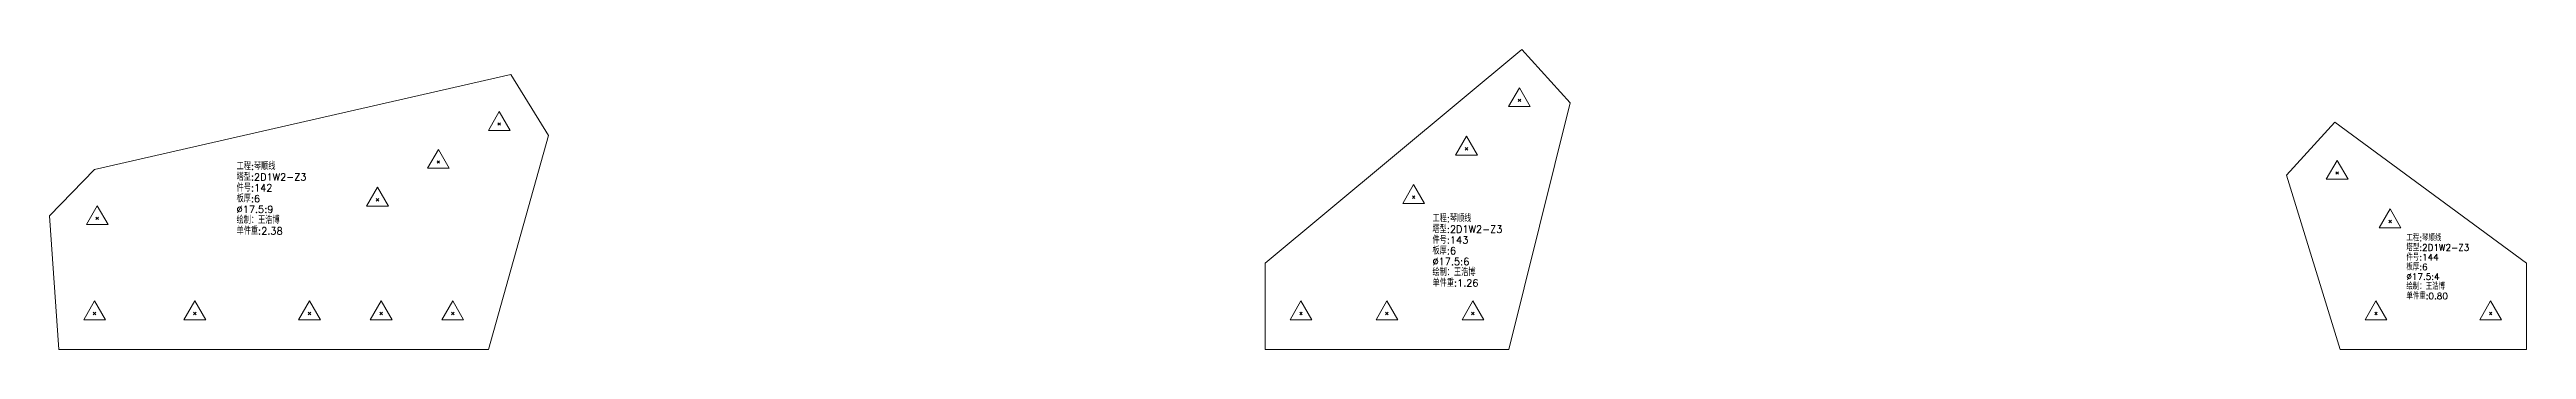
# Model space of a CAD drawing. Extents: x -580 to 8755, y 0 to 14723.
# Drawn here: x 3659 to 5387, y 13763 to 13971 of the extents above; entities that cross this region are included whole.
import ezdxf
from ezdxf.enums import TextEntityAlignment as Align

# ---------------------------------------------------------------- set-up
doc = ezdxf.new("R2010")
doc.units = 0
doc.header["$MEASUREMENT"] = 0
doc.layers.add('1', color=7, linetype='CONTINUOUS', lineweight=25)
doc.styles.get("Standard").update_dxf_attribs({"font": 'simplex.shx', "width": 0.7, "height": 3, "bigfont": 'gbhzfs.shx'})

msp = doc.modelspace()

# ---------------------------------------------------------------- texts
at = {"layer": '1', "color": 7, "linetype": 'Continuous', "lineweight": 18}
for s, height, p in [('塔型:2D1W2-Z3', 5, (3789.10493, 13878.45414)), ('工程:琴顺线', 5, (3789.10493, 13885.95414)), ('件号:142', 5, (3789.10493, 13870.95414)), ('板厚:6', 5, (3789.10493, 13863.45414)), ('%%c17.5:9', 5, (3789.10493, 13855.95414)), ('绘制：王浩博', 5, (3789.10493, 13848.45414)), ('单件重:2.38', 5, (3789.10493, 13840.95414)), ('塔型:2D1W2-Z3', 5, (4623.61187, 13842.14819)), ('工程:琴顺线', 5, (4623.61187, 13849.64819)), ('件号:143', 5, (4623.61187, 13834.64819)), ('板厚:6', 5, (4623.61187, 13827.14819)), ('件号:144', 4.5, (5303.21421, 13823.03157)), ('塔型:2D1W2-Z3', 4.5, (5303.21421, 13829.78157)), ('工程:琴顺线', 4.5, (5303.21421, 13836.53157)), ('绘制：王浩博', 5, (4623.61187, 13812.14819)), ('单件重:1.26', 5, (4623.61187, 13804.64819)), ('%%c17.5:6', 5, (4623.61187, 13819.64819)), ('板厚:6', 4.5, (5303.21421, 13816.28157)), ('%%c17.5:4', 4.5, (5303.21421, 13809.53157)), ('绘制：王浩博', 4.5, (5303.21421, 13802.78157)), ('单件重:0.80', 4.5, (5303.21421, 13796.03157))]:
    msp.add_text(s, height=height, dxfattribs=at).set_placement(p, align=Align.BOTTOM_LEFT)

# ---------------------------------------------------------------- linework, layer by layer
at = {"layer": '1', "color": 7, "linetype": 'Continuous', "lineweight": 18}
for p, q in [((4685.88725, 13971.16127), (4506.8146, 13822.50353)), ((4719.60063, 13934.23691), (4685.88725, 13971.16127)), ((3980.44571, 13953.77316), (3689.94586, 13887.62341)), ((4006.8146, 13911.29161), (3980.44571, 13953.77316)), ((4676.8146, 13762.50353), (4719.60063, 13934.23691)), ((5253.31401, 13920.5912), (5219.60063, 13883.66684)), ((5387.00013, 13822.50353), (5253.31401, 13920.5912)), ((3964.98164, 13762.50353), (4006.8146, 13911.29161)), ((3689.94586, 13887.62341), (3658.58674, 13855.3495)), ((5219.60063, 13883.66684), (5257.00013, 13762.50353)), ((3658.58674, 13855.3495), (3664.98164, 13762.50353)), ((4506.8146, 13822.50353), (4506.8146, 13762.50353)), ((5387.00013, 13762.50353), (5387.00013, 13822.50353)), ((3664.98164, 13762.50353), (3964.98164, 13762.50353)), ((4506.8146, 13762.50353), (4676.8146, 13762.50353)), ((5257.00013, 13762.50353), (5387.00013, 13762.50353))]:
    msp.add_line(p, q, dxfattribs=at)
at = {"layer": '1', "color": 7, "linetype": 'Continuous', "lineweight": 13}
for p, q in [((4684.28176, 13944.5924), (4676.70426, 13931.4674)), ((4676.70426, 13931.4674), (4691.85926, 13931.4674)), ((4683.40676, 13934.9674), (4685.15676, 13936.7174)), ((4685.15676, 13934.9674), (4683.40676, 13936.7174)), ((4691.85926, 13931.4674), (4684.28176, 13944.5924)), ((3972.38938, 13928.09795), (3964.81188, 13914.97295)), ((3964.81188, 13914.97295), (3979.96688, 13914.97295)), ((3971.51438, 13918.47295), (3973.26438, 13920.22295)), ((3973.26438, 13918.47295), (3971.51438, 13920.22295)), ((3979.96688, 13914.97295), (3972.38938, 13928.09795)), ((3929.90785, 13901.72907), (3922.33035, 13888.60407)), ((3937.48535, 13888.60407), (3929.90785, 13901.72907)), ((4647.35741, 13910.87902), (4639.77991, 13897.75402)), ((4639.77991, 13897.75402), (4654.93491, 13897.75402)), ((4646.48241, 13901.25402), (4648.23241, 13903.00402)), ((4648.23241, 13901.25402), (4646.48241, 13903.00402)), ((4654.93491, 13897.75402), (4647.35741, 13910.87902)), ((3922.33035, 13888.60407), (3937.48535, 13888.60407)), ((3929.03285, 13892.10407), (3930.78285, 13893.85407)), ((3930.78285, 13892.10407), (3929.03285, 13893.85407)), ((5254.9195, 13894.02233), (5247.342, 13880.89733)), ((5247.342, 13880.89733), (5262.497, 13880.89733)), ((5254.0445, 13884.39733), (5255.7945, 13886.14733)), ((5255.7945, 13884.39733), (5254.0445, 13886.14733)), ((5262.497, 13880.89733), (5254.9195, 13894.02233)), ((3691.84782, 13862.45612), (3684.27032, 13849.33112)), ((3699.42532, 13849.33112), (3691.84782, 13862.45612)), ((3887.42628, 13875.36018), (3879.84878, 13862.23518)), ((3879.84878, 13862.23518), (3895.00378, 13862.23518)), ((3886.55128, 13865.73518), (3888.30128, 13867.48518)), ((3888.30128, 13865.73518), (3886.55128, 13867.48518)), ((3895.00378, 13862.23518), (3887.42628, 13875.36018)), ((4610.43305, 13877.16564), (4602.85555, 13864.04064)), ((4602.85555, 13864.04064), (4618.01055, 13864.04064)), ((4609.55805, 13867.54064), (4611.30805, 13869.29064)), ((4611.30805, 13867.54064), (4609.55805, 13869.29064)), ((4618.01055, 13864.04064), (4610.43305, 13877.16564)), ((3684.27032, 13849.33112), (3699.42532, 13849.33112)), ((3690.97282, 13852.83112), (3692.72282, 13854.58112)), ((3692.72282, 13852.83112), (3690.97282, 13854.58112)), ((5291.84385, 13860.30895), (5284.26635, 13847.18395)), ((5284.26635, 13847.18395), (5299.42135, 13847.18395)), ((5290.96885, 13850.68395), (5292.71885, 13852.43395)), ((5292.71885, 13850.68395), (5290.96885, 13852.43395)), ((5299.42135, 13847.18395), (5291.84385, 13860.30895)), ((3689.98164, 13796.25353), (3682.40414, 13783.12853)), ((3697.55914, 13783.12853), (3689.98164, 13796.25353)), ((3759.98164, 13796.25353), (3752.40414, 13783.12853)), ((3767.55914, 13783.12853), (3759.98164, 13796.25353)), ((3839.98164, 13796.25353), (3832.40414, 13783.12853)), ((3847.55914, 13783.12853), (3839.98164, 13796.25353)), ((3889.98164, 13796.25353), (3882.40414, 13783.12853)), ((3897.55914, 13783.12853), (3889.98164, 13796.25353)), ((3939.98164, 13796.25353), (3932.40414, 13783.12853)), ((3947.55914, 13783.12853), (3939.98164, 13796.25353)), ((4531.8146, 13796.25353), (4524.2371, 13783.12853)), ((4539.3921, 13783.12853), (4531.8146, 13796.25353)), ((4591.8146, 13796.25353), (4584.2371, 13783.12853)), ((4599.3921, 13783.12853), (4591.8146, 13796.25353)), ((4651.8146, 13796.25353), (4644.2371, 13783.12853)), ((4659.3921, 13783.12853), (4651.8146, 13796.25353)), ((5282.00013, 13796.25353), (5274.42263, 13783.12853)), ((5289.57763, 13783.12853), (5282.00013, 13796.25353)), ((5362.00013, 13796.25353), (5354.42263, 13783.12853)), ((5369.57763, 13783.12853), (5362.00013, 13796.25353)), ((3682.40414, 13783.12853), (3697.55914, 13783.12853)), ((3689.10664, 13786.62853), (3690.85664, 13788.37853)), ((3690.85664, 13786.62853), (3689.10664, 13788.37853)), ((3752.40414, 13783.12853), (3767.55914, 13783.12853)), ((3759.10664, 13786.62853), (3760.85664, 13788.37853)), ((3760.85664, 13786.62853), (3759.10664, 13788.37853)), ((3832.40414, 13783.12853), (3847.55914, 13783.12853)), ((3839.10664, 13786.62853), (3840.85664, 13788.37853)), ((3840.85664, 13786.62853), (3839.10664, 13788.37853)), ((3882.40414, 13783.12853), (3897.55914, 13783.12853)), ((3889.10664, 13786.62853), (3890.85664, 13788.37853)), ((3890.85664, 13786.62853), (3889.10664, 13788.37853)), ((3932.40414, 13783.12853), (3947.55914, 13783.12853)), ((3939.10664, 13786.62853), (3940.85664, 13788.37853)), ((3940.85664, 13786.62853), (3939.10664, 13788.37853)), ((4524.2371, 13783.12853), (4539.3921, 13783.12853)), ((4530.9396, 13786.62853), (4532.6896, 13788.37853)), ((4532.6896, 13786.62853), (4530.9396, 13788.37853)), ((4584.2371, 13783.12853), (4599.3921, 13783.12853)), ((4590.9396, 13786.62853), (4592.6896, 13788.37853)), ((4592.6896, 13786.62853), (4590.9396, 13788.37853)), ((4644.2371, 13783.12853), (4659.3921, 13783.12853)), ((4650.9396, 13786.62853), (4652.6896, 13788.37853)), ((4652.6896, 13786.62853), (4650.9396, 13788.37853)), ((5274.42263, 13783.12853), (5289.57763, 13783.12853)), ((5281.12513, 13786.62853), (5282.87513, 13788.37853)), ((5282.87513, 13786.62853), (5281.12513, 13788.37853)), ((5354.42263, 13783.12853), (5369.57763, 13783.12853)), ((5361.12513, 13786.62853), (5362.87513, 13788.37853)), ((5362.87513, 13786.62853), (5361.12513, 13788.37853))]:
    msp.add_line(p, q, dxfattribs=at)

msp.set_redraw_order([(e.dxf.handle, doc.entitydb.next_handle()) for e in msp.query("TEXT MTEXT ATTDEF DIMENSION ARC_DIMENSION")])  # texts and dimensions are drawn at this point

doc.saveas('drawing.dxf')
